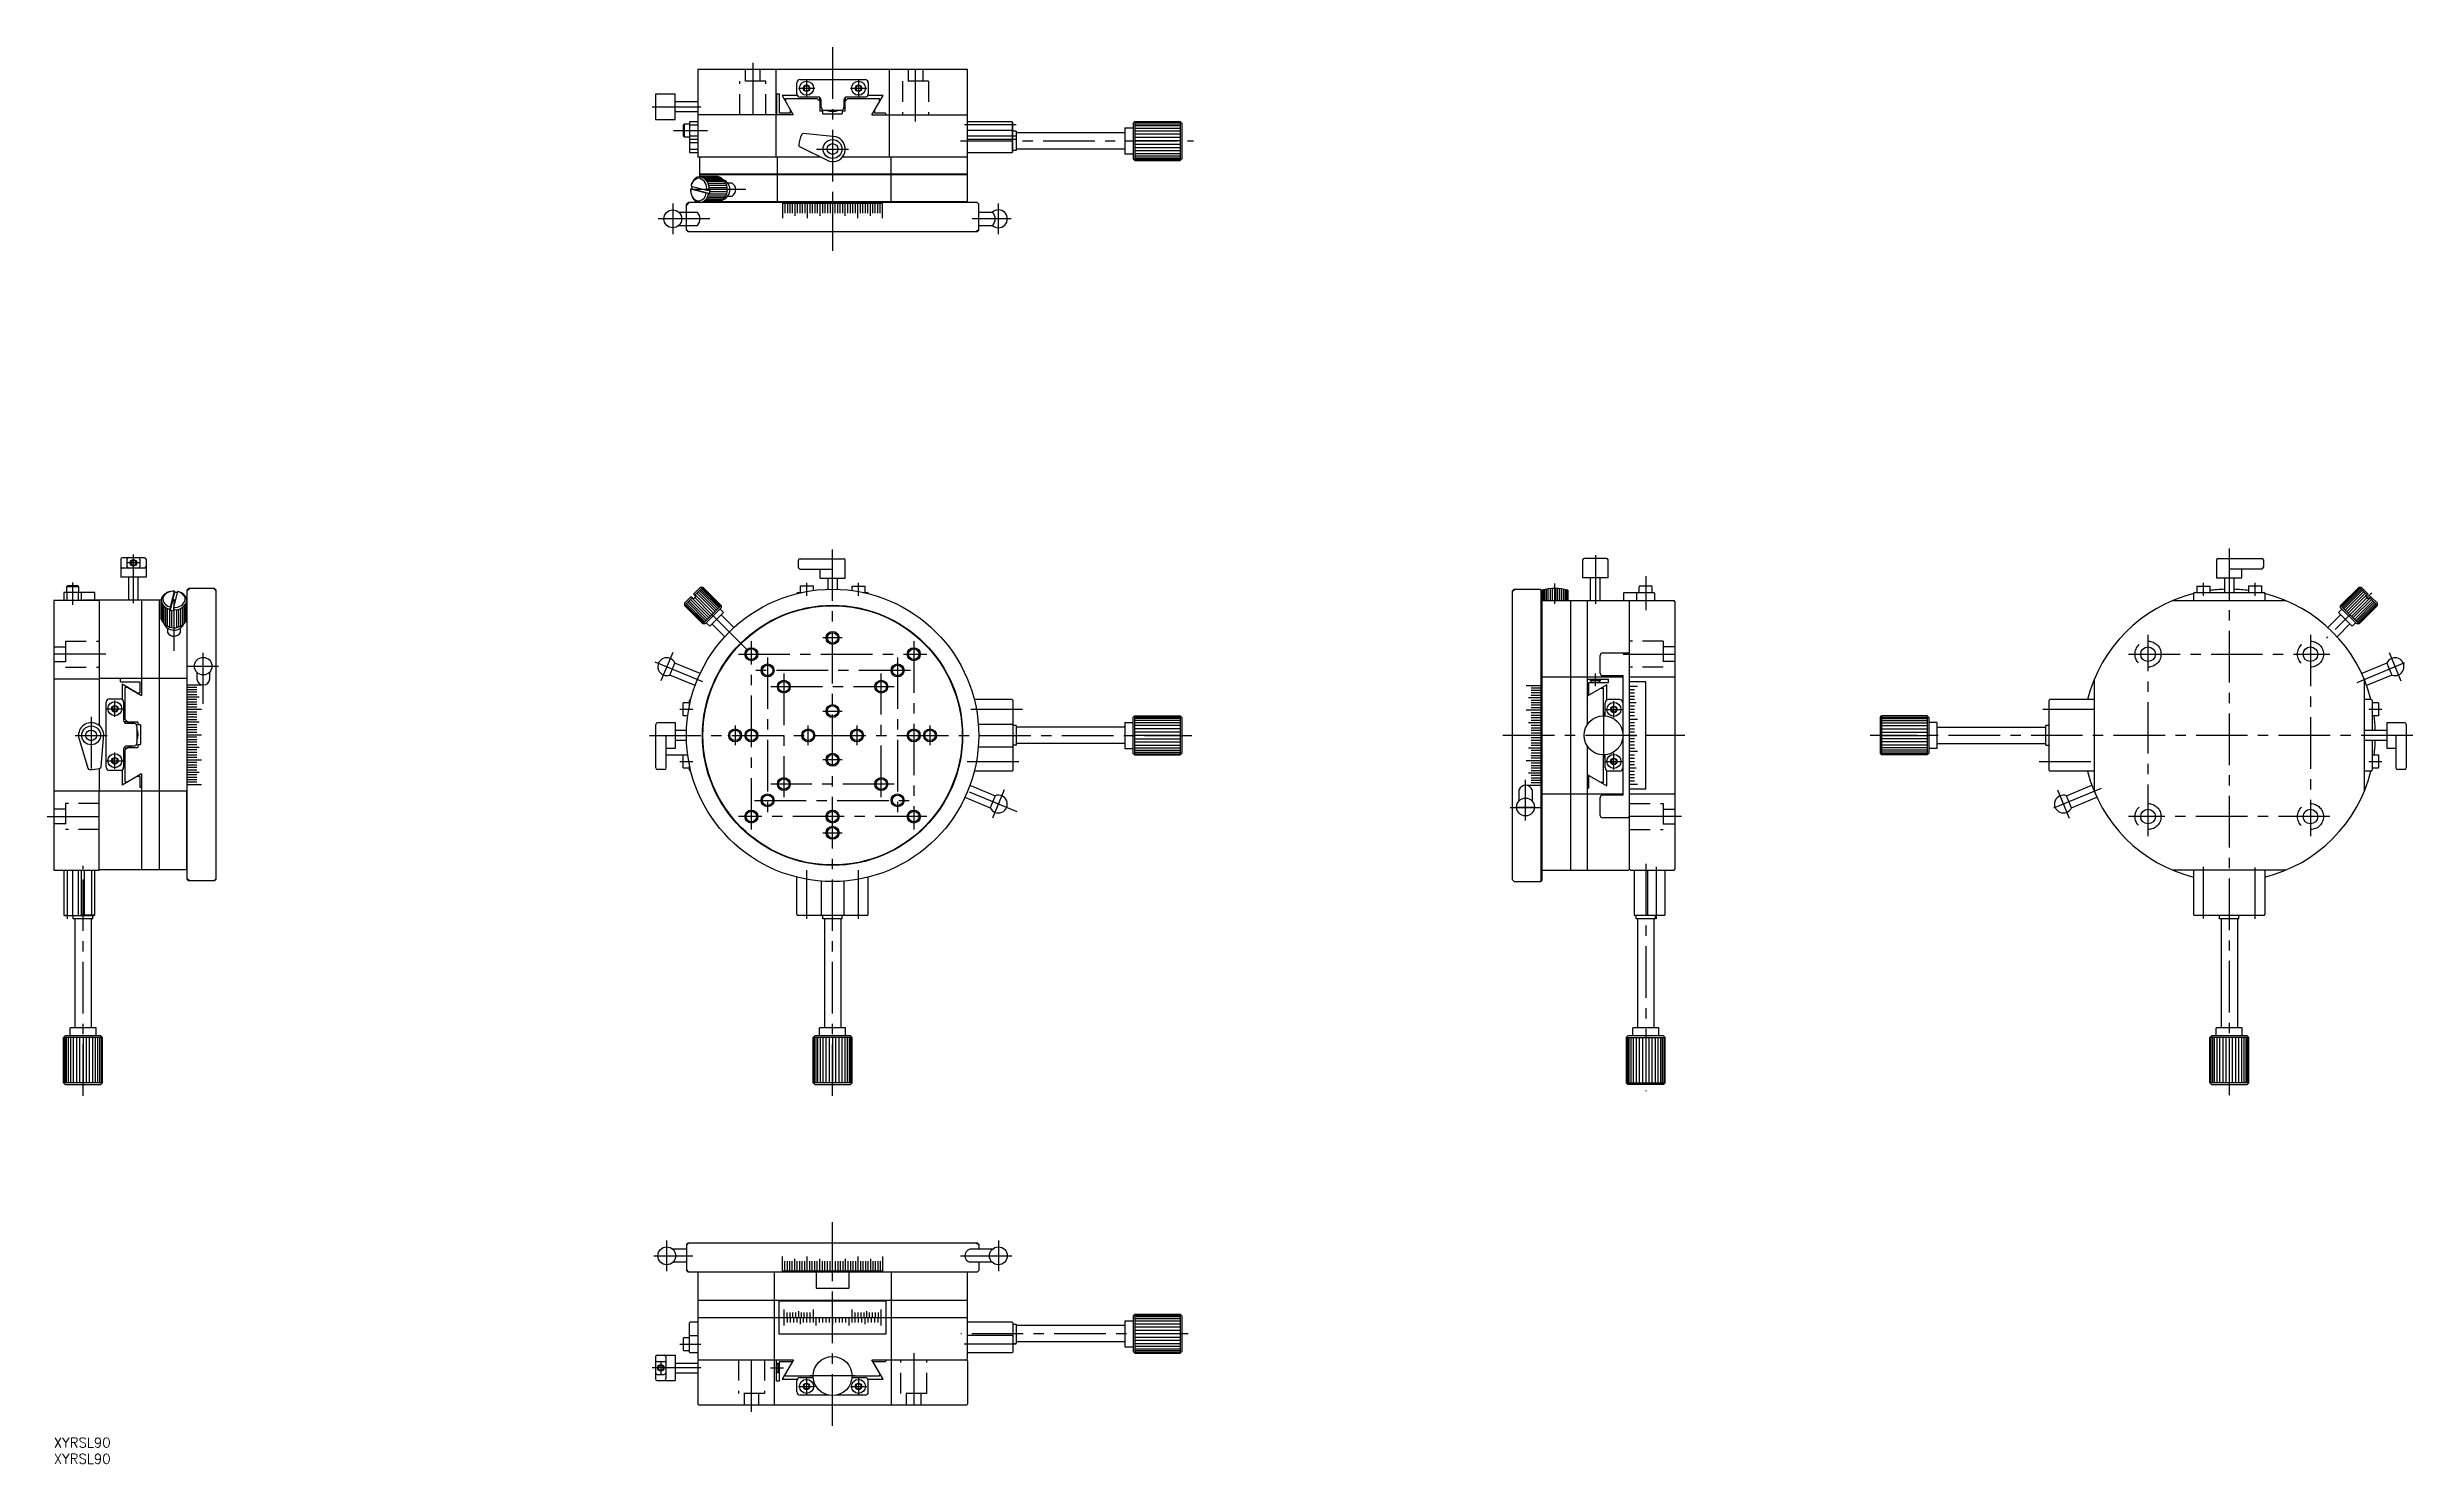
# Model space of a CAD drawing. Extents: x -2 to 726, y -8 to 428.
import ezdxf

# ---------------------------------------------------------------- set-up
doc = ezdxf.new("R2010")
doc.units = 0
doc.header["$LTSCALE"] = 0.5
doc.linetypes.add('CENTER', pattern=[50.8, 31.75, -6.35, 6.35, -6.35])
doc.linetypes.add('DASHED', pattern=[19.05, 12.7, -6.35])
for name, color, linetype in [('MSM_CENTER', 1, 'CENTER'), ('MSM_CONTINUOUS', 7, 'CONTINUOUS'), ('MSM_DASHED', 4, 'DASHED'), ('MSM_NARROW', 5, 'CONTINUOUS'), ('MSM_PART_NUMBER', 7, 'CONTINUOUS')]:
    doc.layers.add(name, color=color, linetype=linetype)
doc.styles.get("Standard").update_dxf_attribs({"font": 'txt.shx', "height": 3, "bigfont": 'bigfont.shx'})

# ---------------------------------------------------------------- blocks, each defined once
blk = doc.blocks.new('*U2')
at = {"layer": 'MSM_PART_NUMBER'}
blk.add_text('XYRSL90', height=3, dxfattribs=at).set_placement((0, -3))
blk = doc.blocks.new('*U3')
at = {"layer": 'MSM_PART_NUMBER'}
blk.add_text('XYRSL90', height=3, dxfattribs=at).set_placement((0, -8))

msp = doc.modelspace()

# ---------------------------------------------------------------- linework, layer by layer
at = {"layer": 'MSM_CENTER'}
for p, q in [((215.23, 423.24), (215.23, 405.24)), ((239.73, 428.05), (239.73, 365.42)), ((265.23, 405.24), (265.23, 423.24)), ((229.23, 415.44), (234.23, 415.44)), ((231.73, 417.93), (231.73, 412.94)), ((245.23, 415.44), (250.23, 415.44)), ((247.73, 417.93), (247.73, 412.94)), ((184.23, 409.75), (199.23, 409.75)), ((190.73, 402.44), (201.23, 402.44)), ((296.23, 404.14), (279.87, 404.14)), ((234.83, 396.74), (244.63, 396.74)), ((279.15, 399.24), (350.83, 399.24)), ((190.55, 379.99), (190.55, 370.49)), ((212.99, 384.24), (195.56, 384.24)), ((290.78, 370.49), (290.78, 379.99)), ((201.92, 375.24), (185.55, 375.24)), ((190.55, 378.24), (190.55, 372.24)), ((294.74, 375.24), (282.74, 375.24)), ((24.5, 256.93), (24.5, 271.93)), ((239.73, 105.22), (239.73, 275.22)), ((474.56, 271.72), (474.56, 256.72)), ((669.68, 273.77), (669.68, 105.04)), ((5.8, 263.29), (5.8, 256.36)), ((26.47, 269.33), (22.47, 269.33)), ((231.73, 263.2), (231.73, 259.2)), ((247.73, 259.2), (247.73, 263.2)), ((462.06, 256.72), (462.06, 262.99)), ((490.06, 265.22), (490.06, 254.72)), ((661.68, 263.2), (661.68, 259.2)), ((677.68, 259.2), (677.68, 263.2)), ((37.04, 242.26), (37.04, 260.08)), ((213.65, 242.3), (196.59, 259.37)), ((713.53, 260.07), (699.64, 246.18)), ((16, 241.22), (-2, 241.22)), ((46, 225.89), (46, 241.67)), ((190.51, 241.75), (186.87, 232.98)), ((210.73, 241.22), (268.73, 241.22)), ((214.73, 187.22), (214.73, 245.22)), ((242.73, 246.22), (236.73, 246.22)), ((264.73, 245.22), (264.73, 187.22)), ((483.06, 241.22), (501.06, 241.22)), ((638.68, 241.22), (700.68, 241.22)), ((644.68, 185.22), (644.68, 247.22)), ((694.68, 247.22), (694.68, 185.22)), ((718.91, 241.75), (722.54, 232.98)), ((41.25, 237.53), (50.75, 237.53)), ((185.05, 238.87), (200.31, 232.55)), ((263.73, 236.22), (215.73, 236.22)), ((219.73, 240.22), (219.73, 192.22)), ((224.73, 235.22), (224.73, 197.22)), ((254.73, 197.22), (254.73, 235.22)), ((259.73, 240.22), (259.73, 192.22)), ((474.56, 231.32), (474.56, 235.32)), ((709.11, 232.55), (724.36, 238.87)), ((18.8, 221.93), (18.8, 226.93)), ((220.73, 231.22), (258.73, 231.22)), ((480.26, 221.72), (480.26, 226.72)), ((11.5, 221.92), (11.5, 203.64)), ((16.3, 224.43), (21.3, 224.43)), ((196.76, 224.22), (192.76, 224.22)), ((209.73, 219.22), (209.73, 213.22)), ((232.23, 213.22), (232.23, 219.22)), ((236.73, 223.72), (242.73, 223.72)), ((247.23, 219.22), (247.23, 213.22)), ((269.73, 213.22), (269.73, 219.22)), ((298.21, 224.22), (281.21, 224.22)), ((477.06, 223.22), (477.06, 209.22)), ((477.76, 224.22), (482.76, 224.22)), ((628.21, 224.22), (611.21, 224.22)), ((716.65, 224.22), (712.65, 224.22)), ((6.6, 216.22), (16.4, 216.22)), ((183.33, 216.22), (350.33, 216.22)), ((487.34, 216.22), (445.06, 216.22)), ((502.06, 216.22), (490.06, 216.22)), ((726.15, 216.22), (559.15, 216.22)), ((16.3, 208.43), (21.3, 208.43)), ((18.8, 205.93), (18.8, 210.93)), ((192.76, 208.22), (196.76, 208.22)), ((242.73, 208.72), (236.73, 208.72)), ((281.21, 208.22), (298.21, 208.22)), ((477.76, 208.22), (482.76, 208.22)), ((480.26, 205.72), (480.26, 210.72)), ((611.21, 208.22), (628.21, 208.22)), ((712.65, 208.22), (716.65, 208.22)), ((258.73, 201.22), (220.73, 201.22)), ((296.56, 192.69), (279.16, 199.89)), ((296.56, 192.69), (279.16, 199.89)), ((292.6, 199.47), (288.96, 190.69)), ((453.06, 190.03), (453.06, 202.55)), ((630.25, 199.89), (612.85, 192.69)), ((616.82, 199.47), (620.45, 190.69)), ((-2, 191.22), (16, 191.22)), ((268.73, 191.22), (210.73, 191.22)), ((215.73, 196.22), (263.73, 196.22)), ((448.31, 194.03), (457.81, 194.03)), ((455.81, 194.03), (450.31, 194.03)), ((501.06, 191.22), (483.06, 191.22)), ((700.68, 191.22), (638.68, 191.22)), ((236.73, 186.22), (242.73, 186.22)), ((9, 105.22), (9, 176.1)), ((490.06, 176.72), (490.06, 106.72)), ((493.26, 175.72), (493.26, 174.72)), ((661.68, 175.72), (661.68, 159.72)), ((677.68, 159.72), (677.68, 175.72)), ((4.1, 174.72), (4.1, 159.72)), ((231.73, 174.75), (231.73, 159.72)), ((247.73, 159.72), (247.73, 174.75)), ((493.26, 174.72), (493.26, 159.72)), ((239.73, 3.7), (239.73, 66.33)), ((188.69, 51.25), (188.69, 60.75)), ((290.78, 60.75), (290.78, 51.25)), ((184.73, 56), (196.73, 56)), ((279.14, 56), (294.93, 56)), ((349.23, 32), (279.23, 32)), ((186.83, 23.47), (186.83, 19.47)), ((192.76, 28.8), (199.23, 28.8)), ((214.73, 8), (214.73, 26)), ((264.73, 26), (264.73, 8)), ((281.23, 28.8), (280.23, 28.8)), ((296.23, 28.8), (281.23, 28.8)), ((199.23, 21.5), (184.23, 21.5)), ((220.63, 21.5), (224.63, 21.5)), ((229.23, 15.8), (234.23, 15.8)), ((231.73, 18.3), (231.73, 13.3)), ((231.73, 16.7), (231.73, 16.8)), ((231.73, 14.8), (231.73, 14.9)), ((246.73, 19), (232.73, 19)), ((245.23, 15.8), (250.23, 15.8)), ((247.73, 18.3), (247.73, 13.3)), ((247.73, 16.7), (247.73, 16.8)), ((247.73, 14.8), (247.73, 14.9))]:
    msp.add_line(p, q, dxfattribs=at)
at = {"layer": 'MSM_CONTINUOUS'}
for p, q in [((198.23, 421.24), (198.23, 394.24)), ((281.23, 421.24), (198.23, 421.24)), ((222.33, 394.24), (222.33, 421.24)), ((228.73, 413.74), (228.73, 417.14)), ((229.73, 418.14), (249.73, 418.14)), ((231.73, 416.34), (230.95, 415.89)), ((230.95, 415.89), (230.95, 414.99)), ((232.51, 415.89), (231.73, 416.34)), ((232.51, 414.99), (232.51, 415.89)), ((247.73, 416.34), (246.95, 415.89)), ((246.95, 415.89), (246.95, 414.99)), ((248.51, 415.89), (247.73, 416.34)), ((248.51, 414.99), (248.51, 415.89)), ((250.73, 417.14), (250.73, 413.74)), ((257.13, 421.24), (257.13, 394.24)), ((281.23, 380.24), (281.23, 421.24)), ((191.23, 413.64), (185.23, 413.64)), ((185.23, 413.64), (185.23, 405.86)), ((191.23, 405.86), (191.23, 413.64)), ((198.23, 411.24), (191.23, 411.24)), ((191.23, 408.24), (198.23, 408.24)), ((222.43, 413.74), (223.43, 413.74)), ((222.43, 413.74), (222.43, 407.24)), ((223.43, 407.74), (223.43, 413.74)), ((228.87, 413.24), (224.18, 413.24)), ((224.18, 413.24), (227.65, 407.24)), ((225.23, 412.24), (225.23, 411.42)), ((225.23, 412.24), (235.03, 412.24)), ((226.83, 407.74), (226.83, 408.65)), ((235.23, 412.74), (229.73, 412.74)), ((230.95, 414.99), (231.73, 414.54)), ((231.73, 414.54), (232.51, 414.99)), ((235.83, 411.44), (235.03, 412.24)), ((235.83, 411.44), (235.83, 408.34)), ((236.73, 408.34), (235.83, 408.34)), ((236.23, 409.64), (236.23, 411.74)), ((236.73, 407.54), (236.73, 408.34)), ((242.23, 408.64), (237.23, 408.64)), ((242.73, 408.34), (242.73, 407.54)), ((243.63, 408.34), (242.73, 408.34)), ((243.23, 411.74), (243.23, 409.64)), ((244.43, 412.24), (243.63, 411.44)), ((243.63, 408.34), (243.63, 411.44)), ((249.73, 412.74), (244.23, 412.74)), ((244.43, 412.24), (254.23, 412.24)), ((246.95, 414.99), (247.73, 414.54)), ((247.73, 414.54), (248.51, 414.99)), ((255.28, 413.24), (250.6, 413.24)), ((251.82, 407.24), (255.28, 413.24)), ((252.63, 408.65), (252.63, 407.74)), ((254.23, 411.42), (254.23, 412.24)), ((185.23, 405.86), (191.23, 405.86)), ((194.03, 404.34), (193.73, 404.04)), ((193.73, 404.04), (193.73, 400.84)), ((193.73, 400.84), (194.03, 400.54)), ((195.73, 404.34), (194.03, 404.34)), ((194.03, 404.34), (194.03, 400.54)), ((194.03, 400.54), (195.73, 400.54)), ((198.23, 405.14), (195.73, 405.14)), ((195.73, 405.14), (195.73, 395.64)), ((195.73, 404.14), (198.23, 404.14)), ((198.23, 400.74), (195.73, 400.74)), ((227.65, 407.24), (198.23, 407.24)), ((226.83, 407.74), (223.43, 407.74)), ((240.82, 400.48), (230.73, 401.49)), ((236.73, 407.63), (236.88, 407.54)), ((236.73, 407.54), (242.73, 407.54)), ((242.59, 407.54), (242.73, 407.63)), ((251.82, 407.24), (281.23, 407.24)), ((256.03, 407.74), (252.63, 407.74)), ((256.03, 407.74), (256.03, 407.24)), ((295.03, 405.14), (281.23, 405.14)), ((295.03, 402.44), (281.23, 402.44)), ((296.21, 400.74), (281.23, 400.74)), ((295.03, 405.14), (295.03, 395.64)), ((295.23, 404.94), (295.03, 405.14)), ((295.23, 395.84), (295.23, 404.94)), ((296.21, 402.24), (295.23, 402.24)), ((296.21, 402.24), (296.21, 396.24)), ((329.73, 401.74), (296.23, 401.74)), ((329.73, 403.24), (332.23, 403.24)), ((329.73, 403.24), (329.73, 395.24)), ((332.23, 404.74), (332.73, 405.24)), ((332.23, 404.74), (332.23, 393.74)), ((332.73, 405.24), (346.73, 405.24)), ((332.73, 405.24), (332.73, 393.24)), ((347.23, 404.74), (346.73, 405.24)), ((346.73, 405.24), (346.73, 393.24)), ((347.23, 404.74), (347.23, 393.74)), ((195.73, 399.74), (198.23, 399.74)), ((195.73, 398.74), (198.23, 398.74)), ((198.23, 396.64), (195.73, 396.64)), ((195.73, 395.64), (198.23, 395.64)), ((236.16, 394.24), (198.23, 394.24)), ((198.73, 394.24), (198.73, 389.04)), ((222.83, 389.04), (222.83, 394.24)), ((229.59, 397.52), (238.65, 392.99)), ((281.23, 394.24), (242.73, 394.24)), ((257.63, 394.24), (257.63, 380.24)), ((281.23, 399.74), (296.21, 399.74)), ((281.23, 395.64), (295.03, 395.64)), ((295.23, 398.74), (295.03, 398.74)), ((295.23, 396.64), (295.03, 396.64)), ((295.03, 395.64), (295.23, 395.84)), ((296.21, 396.24), (295.23, 396.24)), ((329.73, 396.74), (296.23, 396.74)), ((329.73, 395.24), (332.23, 395.24)), ((332.73, 393.24), (332.23, 393.74)), ((332.73, 393.24), (346.73, 393.24)), ((347.23, 393.74), (346.73, 393.24)), ((198.93, 389.04), (198.73, 388.84)), ((281.23, 389.04), (198.73, 389.04)), ((198.73, 388.84), (198.73, 388.23)), ((281.23, 388.84), (198.73, 388.84)), ((204.52, 388.24), (198.86, 388.24)), ((208.79, 386.24), (207.47, 386.24)), ((222.83, 388.84), (222.87, 389.04)), ((222.83, 380.44), (222.83, 388.84)), ((195.48, 380.24), (194.73, 379.49)), ((195.23, 380.24), (194.73, 379.74)), ((194.73, 371.74), (194.73, 379.74)), ((284.23, 380.24), (195.23, 380.24)), ((200.86, 383.14), (196.03, 384.35)), ((196.04, 384.44), (196.39, 384.44)), ((196.16, 385.42), (196.16, 385.33)), ((196.16, 385.33), (200.98, 384.12)), ((196.39, 384.44), (201.92, 383.05)), ((201.56, 383.05), (200.86, 383.14)), ((200.98, 384.12), (201.69, 384.03)), ((201.92, 383.05), (201.56, 383.05)), ((201.69, 384.03), (202.04, 384.03)), ((281.23, 380.44), (204.99, 380.44)), ((207.47, 382.24), (208.82, 382.24)), ((222.38, 380.24), (222.33, 380.44)), ((255.13, 379.94), (224.34, 379.94)), ((224.34, 379.94), (224.34, 375.44)), ((225.08, 379.94), (225.08, 376.94)), ((225.83, 379.94), (225.83, 376.94)), ((226.58, 379.94), (226.58, 376.94)), ((227.33, 379.94), (227.33, 376.94)), ((228.09, 379.94), (228.09, 376.19)), ((228.85, 379.94), (228.85, 376.94)), ((229.61, 379.94), (229.61, 376.94)), ((230.38, 379.94), (230.38, 376.94)), ((231.15, 379.94), (231.15, 376.94)), ((231.92, 379.94), (231.92, 375.44)), ((232.7, 379.94), (232.7, 376.94)), ((233.47, 379.94), (233.47, 376.94)), ((234.25, 379.94), (234.25, 376.94)), ((235.03, 379.94), (235.03, 376.94)), ((235.81, 379.94), (235.81, 376.19)), ((236.6, 379.94), (236.6, 376.94)), ((237.38, 379.94), (237.38, 376.94)), ((238.16, 379.94), (238.16, 376.94)), ((238.95, 379.94), (238.95, 376.94)), ((239.73, 379.94), (239.73, 375.44)), ((240.52, 376.94), (240.52, 379.94)), ((241.31, 376.94), (241.31, 379.94)), ((242.09, 376.94), (242.09, 379.94)), ((242.87, 376.94), (242.87, 379.94)), ((243.66, 376.19), (243.66, 379.94)), ((244.44, 376.94), (244.44, 379.94)), ((245.22, 376.94), (245.22, 379.94)), ((246, 376.94), (246, 379.94)), ((246.77, 376.94), (246.77, 379.94)), ((247.55, 375.44), (247.55, 379.94)), ((248.32, 376.94), (248.32, 379.94)), ((249.09, 376.94), (249.09, 379.94)), ((249.86, 376.94), (249.86, 379.94)), ((250.62, 376.94), (250.62, 379.94)), ((251.38, 376.19), (251.38, 379.94)), ((252.14, 376.94), (252.14, 379.94)), ((252.89, 376.94), (252.89, 379.94)), ((253.64, 376.94), (253.64, 379.94)), ((254.39, 376.94), (254.39, 379.94)), ((255.13, 375.44), (255.13, 379.94)), ((284.73, 379.74), (284.23, 380.24)), ((284.73, 371.74), (284.73, 379.74)), ((198.16, 377.24), (192.44, 377.24)), ((192.44, 373.24), (198.16, 373.24)), ((195.48, 371.24), (194.73, 371.99)), ((195.23, 371.24), (194.73, 371.74)), ((284.73, 371.99), (283.98, 371.24)), ((284.73, 371.74), (284.23, 371.24)), ((289.04, 377.24), (284.73, 377.24)), ((284.73, 373.24), (289.04, 373.24)), ((284.23, 371.24), (195.23, 371.24)), ((20.6, 270.43), (20.6, 264.93)), ((27.9, 270.93), (21.1, 270.93)), ((22.5, 270.43), (22.5, 268.23)), ((26.5, 270.43), (26.5, 268.23)), ((28.4, 270.43), (28.4, 264.93)), ((229.23, 267.92), (229.23, 270.12)), ((229.73, 270.62), (243.13, 270.62)), ((243.63, 264.62), (243.63, 270.12)), ((470.66, 264.72), (470.66, 270.22)), ((477.96, 270.72), (471.16, 270.72)), ((478.46, 264.72), (478.46, 270.22)), ((665.78, 270.22), (665.78, 264.72)), ((666.28, 270.72), (679.68, 270.72)), ((680.18, 270.22), (680.18, 268.02)), ((4.2, 262.22), (3.9, 261.92)), ((7.4, 262.22), (4.2, 262.22)), ((7.7, 261.92), (7.4, 262.22)), ((28.4, 264.93), (20.6, 264.93)), ((27.9, 267.73), (21.1, 267.73)), ((23, 264.93), (23, 257.93)), ((26, 257.93), (26, 264.93)), ((229.73, 267.42), (239.73, 267.42)), ((229.73, 262.22), (229.73, 260.22)), ((229.73, 262.22), (233.73, 262.22)), ((233.73, 262.22), (233.73, 260.82)), ((235.83, 267.42), (235.83, 264.62)), ((235.83, 264.62), (243.63, 264.62)), ((238.23, 264.62), (238.23, 261.2)), ((241.23, 261.2), (241.23, 264.62)), ((245.73, 260.82), (245.73, 262.2)), ((245.73, 262.2), (249.73, 262.2)), ((249.73, 260.22), (249.73, 262.2)), ((478.46, 264.72), (470.66, 264.72)), ((473.06, 257.72), (473.06, 264.72)), ((476.06, 257.72), (476.06, 264.72)), ((488.36, 262.22), (491.76, 262.22)), ((659.68, 262.2), (663.68, 262.2)), ((659.68, 262.2), (659.68, 260.22)), ((663.68, 262.2), (663.68, 260.22)), ((665.78, 264.72), (673.58, 264.72)), ((668.18, 264.72), (668.18, 260.22)), ((669.68, 267.52), (679.68, 267.52)), ((671.18, 260.22), (671.18, 264.72)), ((673.58, 264.72), (673.58, 267.52)), ((675.68, 260.22), (675.68, 262.22)), ((675.68, 262.22), (679.68, 262.22)), ((679.68, 260.22), (679.68, 262.22)), ((0, 257.72), (0, 174.72)), ((14, 257.72), (0, 257.72)), ((3.1, 260.22), (3.1, 257.72)), ((12.6, 260.22), (3.1, 260.22)), ((3.9, 261.92), (3.9, 260.22)), ((7.7, 261.92), (3.9, 261.92)), ((4.1, 257.72), (4.1, 260.22)), ((7.5, 260.22), (7.5, 257.72)), ((7.7, 260.22), (7.7, 261.92)), ((8.5, 257.72), (8.5, 260.22)), ((9, 257.93), (9, 257.72)), ((9, 257.93), (33.02, 257.93)), ((9.82, 257.72), (9.82, 257.93)), ((12.6, 257.93), (12.6, 260.22)), ((14, 257.93), (14, 219.22)), ((27, 257.93), (27, 228.52)), ((32.4, 257.93), (32.4, 174.93)), ((33, 257.93), (33, 252.14)), ((37.2, 260.27), (35.81, 254.74)), ((35.81, 255.1), (35.9, 255.8)), ((35.81, 254.74), (35.81, 255.1)), ((35.9, 255.8), (37.11, 260.63)), ((36.89, 255.68), (36.8, 254.97)), ((36.8, 254.97), (36.8, 254.62)), ((38.1, 260.5), (36.89, 255.68)), ((37.2, 260.62), (37.2, 260.27)), ((38.19, 260.5), (38.1, 260.5)), ((40.99, 251.93), (40.99, 257.93)), ((41, 260.93), (41.5, 261.43)), ((41, 260.68), (41.75, 261.43)), ((41, 260.93), (41, 171.93)), ((49.5, 261.43), (41.5, 261.43)), ((50, 260.68), (49.25, 261.43)), ((50, 260.93), (49.5, 261.43)), ((50, 171.93), (50, 260.93)), ((196.25, 259), (194.13, 256.88)), ((196.6, 258.65), (194.13, 256.17)), ((194.13, 256.88), (194.13, 256.17)), ((199.78, 250.52), (194.13, 256.17)), ((196.95, 258.3), (196.25, 259)), ((199.08, 261.83), (196.95, 259.71)), ((197.66, 259), (196.95, 259.71)), ((197.66, 259), (196.95, 258.3)), ((199.78, 261.83), (197.31, 259.36)), ((199.08, 261.83), (199.78, 261.83)), ((205.44, 256.17), (199.78, 261.83)), ((205.44, 256.17), (199.78, 250.52)), ((205.44, 255.47), (200.49, 250.52)), ((206.15, 254.05), (205.09, 255.11)), ((205.44, 256.17), (205.44, 255.47)), ((228.73, 259.92), (228.73, 259.86)), ((229.03, 260.22), (230.3, 260.22)), ((249.17, 260.22), (250.43, 260.22)), ((250.73, 259.92), (250.73, 259.86)), ((449.56, 261.22), (449.06, 260.72)), ((449.81, 261.22), (449.06, 260.47)), ((449.06, 171.72), (449.06, 260.72)), ((449.56, 261.22), (457.56, 261.22)), ((457.56, 261.22), (458.06, 260.72)), ((457.56, 261.22), (458.06, 260.72)), ((457.76, 261.02), (457.76, 171.22)), ((458.06, 260.94), (458.06, 171.51)), ((458.06, 257.72), (498.76, 257.72)), ((466.06, 260.94), (466.06, 257.72)), ((466.86, 257.72), (466.86, 174.72)), ((472.06, 257.72), (472.06, 219.54)), ((483.26, 260.02), (483.46, 260.22)), ((483.26, 260.02), (483.26, 257.72)), ((483.46, 260.22), (492.56, 260.22)), ((485.06, 175.02), (485.06, 257.72)), ((487.36, 260.02), (487.56, 260.22)), ((487.36, 257.72), (487.36, 260.02)), ((488.06, 260.22), (488.06, 261.92)), ((492.06, 260.22), (492.06, 261.92)), ((492.76, 260.02), (492.56, 260.22)), ((492.76, 260.02), (492.76, 257.72)), ((499.06, 257.42), (498.76, 257.72)), ((499.06, 257.42), (499.06, 175.02)), ((652.28, 257.72), (687.08, 257.72)), ((658.68, 259.92), (658.68, 257.72)), ((658.98, 260.22), (680.38, 260.22)), ((680.68, 259.92), (680.68, 257.72)), ((704.33, 255.11), (703.27, 254.05)), ((709.63, 261.83), (703.97, 256.17)), ((703.97, 255.47), (703.97, 256.17)), ((703.97, 256.17), (709.63, 250.52)), ((708.92, 250.52), (703.97, 255.47)), ((709.63, 261.83), (710.34, 261.83)), ((712.11, 259.36), (709.63, 261.83)), ((715.29, 256.17), (709.63, 250.52)), ((712.46, 259.71), (710.34, 261.83)), ((712.46, 259.71), (711.75, 259)), ((712.46, 258.3), (711.75, 259)), ((713.17, 259), (712.46, 258.3)), ((715.29, 256.17), (712.81, 258.65)), ((715.29, 256.88), (713.17, 259)), ((715.29, 256.17), (715.29, 256.88)), ((35, 249.25), (35, 247.84)), ((39, 247.87), (39, 249.26)), ((200.49, 250.52), (199.78, 250.52)), ((201.9, 249.81), (200.84, 250.87)), ((206.15, 254.05), (201.9, 249.81)), ((206.53, 246.6), (202.61, 250.52)), ((209.36, 249.43), (205.44, 253.35)), ((703.97, 253.35), (700.05, 249.43)), ((706.8, 250.52), (702.88, 246.6)), ((707.51, 249.81), (703.27, 254.05)), ((708.57, 250.87), (707.51, 249.81)), ((709.63, 250.52), (708.92, 250.52)), ((476.06, 235.36), (476.06, 240.86)), ((476.81, 241.61), (484.31, 241.61)), ((0, 233.62), (14, 233.62)), ((14, 233.83), (41, 233.83)), ((27, 233.73), (20.5, 233.73)), ((20.5, 232.73), (20.5, 233.73)), ((44, 235.7), (44, 233.65)), ((48, 233.65), (48, 235.69)), ((189.67, 234.8), (191.2, 238.49)), ((197.46, 231.57), (189.67, 234.8)), ((198.99, 235.27), (191.2, 238.49)), ((458.06, 234.21), (483.06, 234.21)), ((472.06, 233.52), (478.56, 233.52)), ((473.06, 233.02), (473.06, 233.52)), ((473.56, 232.52), (473.06, 233.02)), ((476.06, 233.02), (473.06, 233.02)), ((476.06, 233.02), (475.56, 232.52)), ((476.06, 233.52), (476.06, 233.02)), ((476.81, 234.61), (483.06, 234.61)), ((478.56, 232.52), (478.56, 233.52)), ((483.06, 197.83), (483.06, 234.61)), ((485.06, 234.21), (499.06, 234.21)), ((628.18, 198.82), (628.18, 233.62)), ((718.21, 238.49), (710.45, 235.27)), ((711.18, 233.62), (711.18, 198.82)), ((719.75, 234.8), (711.98, 231.58)), ((718.21, 238.49), (719.75, 234.8)), ((16.1, 206.43), (16.1, 226.43)), ((17.1, 227.43), (20.5, 227.43)), ((20.5, 232.73), (26.5, 232.73)), ((25.59, 229.33), (21, 231.98)), ((21, 231.98), (21, 227.3)), ((21.5, 226.43), (21.5, 220.93)), ((22, 221.13), (22, 230.93)), ((22.82, 230.93), (22, 230.93)), ((22.82, 230.93), (27, 228.52)), ((25.59, 229.33), (26.5, 229.33)), ((26.5, 232.73), (26.5, 229.33)), ((41, 231.82), (45.5, 231.82)), ((41, 231.08), (44, 231.08)), ((41, 230.34), (44, 230.34)), ((41, 229.59), (44, 229.59)), ((41, 228.84), (44, 228.84)), ((41, 228.08), (44.75, 228.08)), ((41, 227.32), (44, 227.32)), ((41, 226.56), (44, 226.56)), ((41, 225.79), (44, 225.79)), ((193.76, 222.22), (193.76, 226.22)), ((195.73, 226.22), (193.76, 226.22)), ((195.73, 225.66), (195.73, 226.92)), ((196.1, 227.22), (196.03, 227.22)), ((295.01, 227.22), (283.37, 227.22)), ((295.01, 227.22), (295.21, 227.02)), ((295.21, 227.02), (295.21, 205.42)), ((453.26, 231.61), (457.76, 231.61)), ((454.01, 227.87), (457.76, 227.87)), ((454.76, 230.87), (457.76, 230.87)), ((454.76, 230.13), (457.76, 230.13)), ((454.76, 229.38), (457.76, 229.38)), ((454.76, 228.63), (457.76, 228.63)), ((454.76, 227.11), (457.76, 227.11)), ((454.76, 226.35), (457.76, 226.35)), ((478.06, 231.76), (472.06, 228.3)), ((472.56, 228.72), (472.56, 232.52)), ((472.56, 232.52), (478.56, 232.52)), ((472.8, 228.72), (472.56, 228.72)), ((476.26, 230.72), (477.06, 230.72)), ((477.06, 222.22), (477.06, 230.72)), ((477.56, 222.2), (477.56, 226.22)), ((478.06, 227.09), (478.06, 231.76)), ((481.96, 227.22), (478.56, 227.22)), ((482.96, 226.22), (482.96, 217.31)), ((490.06, 232.72), (485.06, 232.72)), ((487.56, 231.22), (485.06, 231.22)), ((486.56, 230.22), (485.06, 230.22)), ((486.56, 229.22), (485.06, 229.22)), ((486.56, 228.22), (485.06, 228.22)), ((486.56, 227.22), (485.06, 227.22)), ((487.06, 226.22), (485.06, 226.22)), ((490.06, 199.72), (490.06, 232.72)), ((614.21, 227.02), (614.41, 227.22)), ((614.21, 205.42), (614.21, 227.02)), ((628.18, 227.22), (614.41, 227.22)), ((713.39, 227.22), (711.18, 227.22)), ((713.68, 226.92), (713.68, 217.72)), ((715.65, 226.22), (713.68, 226.22)), ((715.65, 226.22), (715.65, 222.22)), ((18.35, 225.21), (17.9, 224.43)), ((17.9, 224.43), (18.35, 223.65)), ((19.25, 225.21), (18.35, 225.21)), ((19.7, 224.43), (19.25, 225.21)), ((19.25, 223.65), (19.7, 224.43)), ((22, 221.13), (22.8, 220.33)), ((22.5, 219.93), (24.6, 219.93)), ((25.9, 220.33), (22.8, 220.33)), ((25.6, 218.93), (25.6, 213.93)), ((25.9, 220.33), (25.9, 219.43)), ((26.7, 219.43), (25.9, 219.43)), ((26.7, 219.43), (26.7, 213.43)), ((41, 225.02), (44, 225.02)), ((41, 224.25), (45.5, 224.25)), ((41, 223.47), (44, 223.47)), ((41, 222.7), (44, 222.7)), ((41, 221.92), (44, 221.92)), ((41, 221.14), (44, 221.14)), ((41, 220.36), (44.75, 220.36)), ((41, 219.57), (44, 219.57)), ((41, 218.79), (44, 218.79)), ((185.33, 206.22), (185.33, 219.62)), ((191.33, 220.12), (185.83, 220.12)), ((191.33, 212.32), (191.33, 220.12)), ((195.14, 222.22), (193.76, 222.22)), ((284.6, 219.72), (295.01, 219.72)), ((295.01, 219.72), (295.21, 219.52)), ((296.21, 219.22), (295.21, 219.22)), ((296.21, 219.22), (296.21, 213.22)), ((329.71, 218.72), (296.21, 218.72)), ((329.71, 220.22), (332.21, 220.22)), ((329.71, 220.22), (329.71, 212.22)), ((332.21, 221.72), (332.71, 222.22)), ((332.21, 221.72), (332.21, 210.72)), ((332.71, 222.22), (346.71, 222.22)), ((332.71, 222.22), (332.71, 210.22)), ((347.21, 221.72), (346.71, 222.22)), ((346.71, 222.22), (346.71, 210.22)), ((347.21, 221.72), (347.21, 210.72)), ((453.26, 224.04), (457.76, 224.04)), ((454.01, 220.14), (457.76, 220.14)), ((454.76, 225.58), (457.76, 225.58)), ((454.76, 224.81), (457.76, 224.81)), ((454.76, 223.26), (457.76, 223.26)), ((454.76, 222.49), (457.76, 222.49)), ((454.76, 221.71), (457.76, 221.71)), ((454.76, 220.93), (457.76, 220.93)), ((454.76, 219.36), (457.76, 219.36)), ((454.76, 218.58), (457.76, 218.58)), ((479.81, 225), (479.36, 224.22)), ((479.36, 224.22), (479.81, 223.44)), ((480.71, 225), (479.81, 225)), ((479.81, 223.44), (480.71, 223.44)), ((481.16, 224.22), (480.71, 225)), ((480.71, 223.44), (481.16, 224.22)), ((486.56, 225.22), (485.06, 225.22)), ((486.56, 224.22), (485.06, 224.22)), ((486.56, 223.22), (485.06, 223.22)), ((486.56, 222.22), (485.06, 222.22)), ((485.06, 221.22), (487.56, 221.22)), ((485.06, 220.22), (486.56, 220.22)), ((485.06, 219.22), (486.56, 219.22)), ((562.17, 221.72), (562.67, 222.22)), ((562.17, 221.72), (562.17, 210.72)), ((576.67, 222.22), (562.67, 222.22)), ((562.67, 222.22), (562.67, 210.22)), ((577.17, 221.72), (576.67, 222.22)), ((576.67, 222.22), (576.67, 210.22)), ((577.17, 221.72), (577.17, 210.72)), ((579.67, 220.22), (577.17, 220.22)), ((579.67, 220.22), (579.67, 212.22)), ((579.67, 218.72), (613.21, 218.72)), ((614.21, 219.22), (613.21, 219.22)), ((613.21, 213.22), (613.21, 219.22)), ((715.65, 222.22), (713.69, 222.22)), ((723.69, 220.12), (718.19, 220.12)), ((718.19, 220.12), (718.19, 212.32)), ((724.19, 219.62), (724.19, 206.22)), ((7.62, 215.8), (10.52, 206.09)), ((14.63, 206.54), (15.38, 216.64)), ((21.5, 211.93), (21.5, 206.43)), ((22.8, 212.53), (22, 211.73)), ((22, 201.93), (22, 211.73)), ((24.6, 212.93), (22.5, 212.93)), ((22.8, 212.53), (25.9, 212.53)), ((25.9, 213.43), (25.9, 212.53)), ((25.9, 213.43), (26.7, 213.43)), ((41, 218), (44, 218)), ((41, 217.22), (44, 217.22)), ((41, 216.43), (45.5, 216.43)), ((44, 215.65), (41, 215.65)), ((44, 214.86), (41, 214.86)), ((44, 214.08), (41, 214.08)), ((44, 213.29), (41, 213.29)), ((44.75, 212.51), (41, 212.51)), ((44, 211.73), (41, 211.73)), ((188.53, 206.22), (188.53, 216.22)), ((188.53, 212.32), (191.33, 212.32)), ((194.76, 217.72), (191.33, 217.72)), ((191.33, 214.72), (194.76, 214.72)), ((284.6, 212.72), (295.01, 212.72)), ((295.01, 212.72), (295.21, 212.92)), ((296.21, 213.22), (295.21, 213.22)), ((329.71, 213.72), (296.21, 213.72)), ((329.71, 212.22), (332.21, 212.22)), ((457.76, 216.22), (453.26, 216.22)), ((457.76, 212.3), (454.01, 212.3)), ((454.76, 217.79), (457.76, 217.79)), ((454.76, 217.01), (457.76, 217.01)), ((457.76, 215.44), (454.76, 215.44)), ((457.76, 214.65), (454.76, 214.65)), ((457.76, 213.87), (454.76, 213.87)), ((457.76, 213.08), (454.76, 213.08)), ((457.76, 211.52), (454.76, 211.52)), ((472.06, 212.91), (472.06, 174.72)), ((482.96, 215.13), (482.96, 206.22)), ((485.06, 218.22), (486.56, 218.22)), ((486.56, 217.22), (485.06, 217.22)), ((485.06, 216.22), (487.06, 216.22)), ((485.06, 215.22), (486.56, 215.22)), ((486.56, 214.22), (485.06, 214.22)), ((486.56, 213.22), (485.06, 213.22)), ((486.56, 212.22), (485.06, 212.22)), ((487.56, 211.22), (485.06, 211.22)), ((579.67, 212.22), (577.17, 212.22)), ((579.67, 213.72), (613.21, 213.72)), ((613.21, 213.22), (614.21, 213.22)), ((718.19, 217.72), (711.18, 217.72)), ((711.18, 214.72), (718.19, 214.72)), ((713.68, 214.72), (713.68, 205.52)), ((718.19, 212.32), (720.99, 212.32)), ((720.99, 216.22), (720.99, 206.22)), ((14, 206.02), (14, 199.03)), ((20.5, 205.43), (17.1, 205.43)), ((18.35, 209.21), (17.9, 208.43)), ((17.9, 208.43), (18.35, 207.65)), ((19.25, 209.21), (18.35, 209.21)), ((18.35, 207.65), (19.25, 207.65)), ((19.7, 208.43), (19.25, 209.21)), ((19.25, 207.65), (19.7, 208.43)), ((21, 205.57), (21, 200.88)), ((27, 204.35), (21, 200.88)), ((27, 204.35), (27, 174.93)), ((44, 210.95), (41, 210.95)), ((44, 210.17), (41, 210.17)), ((44, 209.39), (41, 209.39)), ((45.5, 208.62), (41, 208.62)), ((44, 207.85), (41, 207.85)), ((44, 207.08), (41, 207.08)), ((44, 206.31), (41, 206.31)), ((44, 205.55), (41, 205.55)), ((44.75, 204.79), (41, 204.79)), ((44, 204.03), (41, 204.03)), ((188.03, 205.72), (185.83, 205.72)), ((188.53, 210.22), (195.14, 210.22)), ((193.73, 206.22), (193.73, 210.22)), ((193.73, 206.22), (195.73, 206.22)), ((195.73, 205.52), (195.73, 206.79)), ((196.1, 205.22), (196.03, 205.22)), ((295.01, 205.22), (283.37, 205.22)), ((295.01, 205.22), (295.21, 205.42)), ((332.71, 210.22), (332.21, 210.72)), ((332.71, 210.22), (346.71, 210.22)), ((347.21, 210.72), (346.71, 210.22)), ((457.76, 208.41), (453.26, 208.41)), ((457.76, 204.58), (454.01, 204.58)), ((457.76, 210.74), (454.76, 210.74)), ((457.76, 209.96), (454.76, 209.96)), ((457.76, 209.18), (454.76, 209.18)), ((457.76, 207.64), (454.76, 207.64)), ((457.76, 206.87), (454.76, 206.87)), ((457.76, 206.1), (454.76, 206.1)), ((457.76, 205.34), (454.76, 205.34)), ((472.06, 204.15), (478.06, 200.69)), ((477.06, 201.72), (477.06, 210.22)), ((477.56, 206.22), (477.56, 210.24)), ((478.06, 200.69), (478.06, 205.36)), ((481.96, 205.22), (478.56, 205.22)), ((479.81, 209), (479.36, 208.22)), ((479.36, 208.22), (479.81, 207.44)), ((480.71, 209), (479.81, 209)), ((479.81, 207.44), (480.71, 207.44)), ((481.16, 208.22), (480.71, 209)), ((480.71, 207.44), (481.16, 208.22)), ((485.06, 210.22), (486.56, 210.22)), ((485.06, 209.22), (486.56, 209.22)), ((485.06, 208.22), (486.56, 208.22)), ((485.06, 207.22), (486.56, 207.22)), ((485.06, 206.22), (487.06, 206.22)), ((485.06, 205.22), (486.56, 205.22)), ((485.06, 204.22), (486.56, 204.22)), ((562.17, 210.72), (562.67, 210.22)), ((576.67, 210.22), (562.67, 210.22)), ((576.67, 210.22), (577.17, 210.72)), ((614.21, 205.42), (614.41, 205.22)), ((628.18, 205.22), (614.41, 205.22)), ((713.39, 205.22), (711.18, 205.22)), ((713.68, 210.22), (715.65, 210.22)), ((713.68, 206.22), (715.65, 206.22)), ((715.65, 210.22), (715.65, 206.22)), ((723.69, 205.72), (721.49, 205.72)), ((41, 199.03), (0, 199.03)), ((14, 174.72), (14, 199.03)), ((22, 201.93), (22.82, 201.93)), ((26.5, 203.53), (25.59, 203.53)), ((26.5, 203.53), (26.5, 200.13)), ((27, 200.13), (26.5, 200.13)), ((40.8, 199.03), (40.8, 174.93)), ((44, 203.28), (41, 203.28)), ((44, 202.53), (41, 202.53)), ((44, 201.78), (41, 201.78)), ((45.5, 201.04), (41, 201.04)), ((280.48, 197.18), (288.27, 193.95)), ((282.01, 200.88), (289.8, 197.65)), ((289.8, 197.65), (288.27, 193.95)), ((451.06, 196.06), (451.06, 199.54)), ((457.76, 200.83), (453.54, 200.83)), ((457.76, 203.82), (454.76, 203.82)), ((457.76, 203.07), (454.76, 203.07)), ((457.76, 202.32), (454.76, 202.32)), ((457.76, 201.57), (454.76, 201.57)), ((455.06, 199.41), (455.06, 196.06)), ((458.06, 198.24), (483.06, 198.24)), ((472.56, 199.92), (472.06, 199.92)), ((472.56, 199.92), (472.56, 203.72)), ((472.56, 203.72), (472.8, 203.72)), ((476.06, 191.58), (476.06, 197.08)), ((477.06, 201.72), (476.26, 201.72)), ((483.06, 197.83), (476.81, 197.83)), ((485.06, 203.22), (486.56, 203.22)), ((485.06, 202.22), (486.56, 202.22)), ((485.06, 201.22), (487.56, 201.22)), ((485.06, 199.72), (490.06, 199.72)), ((485.06, 198.24), (499.06, 198.24)), ((619.61, 197.65), (627.4, 200.88)), ((621.14, 193.95), (619.61, 197.65)), ((621.14, 193.95), (628.93, 197.18)), ((484.31, 190.83), (476.81, 190.83)), ((14, 174.93), (40.8, 174.93)), ((41, 175.13), (40.8, 174.93)), ((484.76, 174.72), (485.06, 175.02)), ((485.06, 175.02), (485.36, 174.72)), ((498.76, 174.72), (499.06, 175.02)), ((0, 174.72), (14, 174.72)), ((3.1, 174.72), (3.1, 160.92)), ((5.8, 174.72), (5.8, 160.92)), ((7.5, 174.72), (7.5, 160.72)), ((8.5, 160.92), (8.5, 174.72)), ((9.5, 160.72), (9.5, 174.72)), ((11.6, 174.72), (11.6, 160.72)), ((12.6, 160.92), (12.6, 174.72)), ((41.75, 171.43), (41, 172.18)), ((41.5, 171.43), (41, 171.93)), ((49.5, 171.43), (41.5, 171.43)), ((49.25, 171.43), (50, 172.18)), ((49.5, 171.43), (50, 171.93)), ((228.73, 161.22), (228.73, 172.59)), ((236.23, 171.36), (236.23, 160.72)), ((243.23, 171.36), (243.23, 160.72)), ((250.73, 161.22), (250.73, 172.59)), ((449.06, 171.72), (449.56, 171.22)), ((449.56, 171.22), (457.76, 171.22)), ((458.06, 171.72), (457.56, 171.22)), ((457.76, 171.22), (458.06, 171.51)), ((458.06, 174.72), (484.76, 174.72)), ((485.36, 174.72), (498.76, 174.72)), ((486.46, 174.72), (486.46, 160.92)), ((490.56, 174.72), (490.56, 160.92)), ((495.96, 174.72), (495.96, 160.92)), ((687.08, 174.72), (652.28, 174.72)), ((658.68, 174.72), (658.68, 161.22)), ((680.68, 174.72), (680.68, 161.22)), ((3.1, 160.92), (3.3, 160.72)), ((3.1, 160.92), (4.1, 160.92)), ((3.3, 160.72), (12.4, 160.72)), ((6, 159.72), (6, 160.72)), ((8.3, 160.72), (8.5, 160.92)), ((12.6, 160.92), (8.5, 160.92)), ((12, 159.72), (12, 160.72)), ((12.4, 160.72), (12.6, 160.92)), ((250.23, 160.72), (229.23, 160.72)), ((236.73, 159.72), (236.73, 160.72)), ((242.73, 159.72), (242.73, 160.72)), ((486.46, 160.92), (486.66, 160.72)), ((495.76, 160.72), (486.66, 160.72)), ((487.06, 159.72), (487.06, 160.72)), ((490.76, 160.72), (490.56, 160.92)), ((493.06, 159.72), (493.06, 160.72)), ((495.76, 160.72), (495.96, 160.92)), ((680.18, 160.72), (659.18, 160.72)), ((666.68, 159.72), (666.68, 160.72)), ((672.68, 159.72), (672.68, 160.72)), ((12, 159.72), (6, 159.72)), ((6.5, 159.72), (6.5, 126.22)), ((11.5, 159.72), (11.5, 126.22)), ((242.73, 159.72), (236.73, 159.72)), ((237.23, 159.72), (237.23, 126.22)), ((242.23, 159.72), (242.23, 126.22)), ((493.06, 159.72), (487.06, 159.72)), ((487.56, 159.72), (487.56, 126.22)), ((492.56, 159.72), (492.56, 126.22)), ((672.68, 159.72), (666.68, 159.72)), ((667.18, 159.72), (667.18, 126.22)), ((672.18, 159.72), (672.18, 126.22)), ((5, 123.72), (5, 126.22)), ((13, 126.22), (5, 126.22)), ((13, 123.72), (13, 126.22)), ((235.73, 123.72), (235.73, 126.22)), ((243.73, 126.22), (235.73, 126.22)), ((243.73, 123.72), (243.73, 126.22)), ((494.06, 126.22), (486.06, 126.22)), ((486.06, 123.72), (486.06, 126.22)), ((494.06, 123.72), (494.06, 126.22)), ((673.68, 126.22), (665.68, 126.22)), ((665.68, 123.72), (665.68, 126.22)), ((673.68, 123.72), (673.68, 126.22)), ((3, 123.22), (3.5, 123.72)), ((3, 109.22), (3, 123.22)), ((15, 123.22), (3, 123.22)), ((14.5, 123.72), (3.5, 123.72)), ((14.5, 123.72), (15, 123.22)), ((15, 109.22), (15, 123.22)), ((233.73, 123.22), (234.23, 123.72)), ((233.73, 109.22), (233.73, 123.22)), ((245.73, 123.22), (233.73, 123.22)), ((245.23, 123.72), (234.23, 123.72)), ((245.23, 123.72), (245.73, 123.22)), ((245.73, 109.22), (245.73, 123.22)), ((484.06, 123.22), (484.56, 123.72)), ((484.06, 123.22), (484.06, 109.22)), ((484.06, 123.22), (496.06, 123.22)), ((495.56, 123.72), (484.56, 123.72)), ((495.56, 123.72), (496.06, 123.22)), ((496.06, 109.22), (496.06, 123.22)), ((663.68, 123.22), (664.18, 123.72)), ((663.68, 109.22), (663.68, 123.22)), ((675.68, 123.22), (663.68, 123.22)), ((675.18, 123.72), (664.18, 123.72)), ((675.18, 123.72), (675.68, 123.22)), ((675.68, 109.22), (675.68, 123.22)), ((3.5, 108.72), (3, 109.22)), ((15, 109.22), (3, 109.22)), ((3.5, 108.72), (14.5, 108.72)), ((15, 109.22), (14.5, 108.72)), ((234.23, 108.72), (233.73, 109.22)), ((245.73, 109.22), (233.73, 109.22)), ((234.23, 108.72), (245.23, 108.72)), ((245.73, 109.22), (245.23, 108.72)), ((484.06, 109.22), (484.56, 108.72)), ((484.06, 109.22), (496.06, 109.22)), ((495.56, 108.72), (484.56, 108.72)), ((496.06, 109.22), (495.56, 108.72)), ((664.18, 108.72), (663.68, 109.22)), ((675.68, 109.22), (663.68, 109.22)), ((664.18, 108.72), (675.18, 108.72)), ((675.68, 109.22), (675.18, 108.72)), ((195.48, 60), (194.73, 59.25)), ((195.23, 60), (194.73, 59.5)), ((194.73, 59.5), (194.73, 51.5)), ((195.23, 60), (284.23, 60)), ((284.73, 59.25), (283.98, 60)), ((284.73, 59.5), (284.23, 60)), ((284.73, 59.5), (284.73, 58)), ((194.73, 58), (190.58, 58)), ((194.73, 54), (190.58, 54)), ((195.48, 51), (194.73, 51.75)), ((195.23, 51), (194.73, 51.5)), ((284.23, 51), (195.23, 51)), ((198.23, 51), (198.23, 24.3)), ((221.75, 51), (221.75, 10)), ((224.34, 51.3), (224.34, 55.8)), ((255.13, 51.3), (224.34, 51.3)), ((225.08, 51.3), (225.08, 54.3)), ((225.83, 51.3), (225.83, 54.3)), ((226.58, 51.3), (226.58, 54.3)), ((227.33, 51.3), (227.33, 54.3)), ((228.09, 51.3), (228.09, 55.05)), ((228.85, 51.3), (228.85, 54.3)), ((229.61, 51.3), (229.61, 54.3)), ((230.38, 51.3), (230.38, 54.3)), ((231.15, 51.3), (231.15, 54.3)), ((231.92, 51.3), (231.92, 55.8)), ((232.7, 51.3), (232.7, 54.3)), ((233.47, 51.3), (233.47, 54.3)), ((234.25, 51.3), (234.25, 54.3)), ((234.73, 51), (234.73, 46)), ((235.03, 51.3), (235.03, 54.3)), ((235.81, 51.3), (235.81, 55.05)), ((236.6, 51.3), (236.6, 54.3)), ((237.38, 51.3), (237.38, 54.3)), ((238.16, 51.3), (238.16, 54.3)), ((238.95, 51.3), (238.95, 54.3)), ((239.73, 51.3), (239.73, 55.8)), ((240.52, 54.3), (240.52, 51.3)), ((241.31, 54.3), (241.31, 51.3)), ((242.09, 54.3), (242.09, 51.3)), ((242.87, 54.3), (242.87, 51.3)), ((243.66, 55.05), (243.66, 51.3)), ((244.44, 54.3), (244.44, 51.3)), ((244.73, 51), (244.73, 46)), ((245.22, 54.3), (245.22, 51.3)), ((246, 54.3), (246, 51.3)), ((246.77, 54.3), (246.77, 51.3)), ((247.55, 55.8), (247.55, 51.3)), ((248.32, 54.3), (248.32, 51.3)), ((249.09, 54.3), (249.09, 51.3)), ((249.86, 54.3), (249.86, 51.3)), ((250.62, 54.3), (250.62, 51.3)), ((251.38, 55.05), (251.38, 51.3)), ((252.14, 54.3), (252.14, 51.3)), ((252.89, 54.3), (252.89, 51.3)), ((253.64, 54.3), (253.64, 51.3)), ((254.39, 54.3), (254.39, 51.3)), ((255.13, 55.8), (255.13, 51.3)), ((257.72, 51), (257.72, 10)), ((281.23, 24.3), (281.23, 51)), ((288.89, 58), (281.94, 58)), ((288.89, 54), (281.94, 54)), ((284.73, 51.5), (284.23, 51)), ((284.24, 51), (284.23, 51)), ((284.24, 51), (284.23, 51)), ((284.73, 54), (284.73, 51.5)), ((234.73, 46), (244.73, 46)), ((281.23, 42.2), (198.23, 42.2)), ((198.23, 37), (281.23, 37)), ((256.23, 42), (223.23, 42)), ((223.23, 42), (223.23, 32)), ((224.73, 39.5), (224.73, 34.5)), ((225.63, 38.5), (225.63, 37)), ((225.73, 37), (225.73, 35.5)), ((226.53, 38.5), (226.53, 37)), ((226.73, 37), (226.73, 35.5)), ((227.43, 38.5), (227.43, 37)), ((227.73, 37), (227.73, 35.5)), ((228.33, 38.5), (228.33, 37)), ((228.73, 37), (228.73, 35.5)), ((229.23, 39), (229.23, 37)), ((229.73, 37), (229.73, 35)), ((230.13, 37), (230.13, 38.5)), ((230.73, 37), (230.73, 35.5)), ((231.03, 37), (231.03, 38.5)), ((231.73, 37), (231.73, 35.5)), ((231.93, 37), (231.93, 38.5)), ((232.73, 37), (232.73, 35.5)), ((232.83, 37), (232.83, 38.5)), ((233.73, 39.5), (233.73, 35.5)), ((234.73, 34.5), (234.73, 37)), ((235.73, 35.5), (235.73, 37)), ((236.73, 35.5), (236.73, 37)), ((237.73, 35.5), (237.73, 37)), ((238.73, 37), (238.73, 35.5)), ((239.73, 37), (239.73, 35)), ((240.73, 35.5), (240.73, 37)), ((241.73, 37), (241.73, 35.5)), ((242.73, 37), (242.73, 35.5)), ((243.73, 37), (243.73, 35.5)), ((244.73, 37), (244.73, 34.5)), ((245.73, 35.5), (245.73, 39.5)), ((246.63, 38.5), (246.63, 37)), ((246.73, 35.5), (246.73, 37)), ((247.53, 38.5), (247.53, 37)), ((247.73, 35.5), (247.73, 37)), ((248.43, 38.5), (248.43, 37)), ((248.73, 35.5), (248.73, 37)), ((249.33, 38.5), (249.33, 37)), ((249.73, 35), (249.73, 37)), ((250.23, 37), (250.23, 39)), ((250.73, 35.5), (250.73, 37)), ((251.13, 37), (251.13, 38.5)), ((251.73, 35.5), (251.73, 37)), ((252.03, 37), (252.03, 38.5)), ((252.73, 35.5), (252.73, 37)), ((252.93, 37), (252.93, 38.5)), ((253.73, 35.5), (253.73, 37)), ((253.83, 37), (253.83, 38.5)), ((254.73, 34.5), (254.73, 39.5)), ((256.23, 32), (256.23, 42)), ((332.23, 37.5), (332.73, 38)), ((332.23, 37.5), (332.23, 26.5)), ((332.73, 38), (332.73, 26)), ((332.73, 38), (346.73, 38)), ((347.23, 37.5), (346.73, 38)), ((346.73, 38), (346.73, 26)), ((347.23, 37.5), (347.23, 26.5)), ((193.73, 30.5), (193.73, 27.1)), ((194.03, 30.8), (195.73, 30.8)), ((195.73, 35.4), (195.93, 35.6)), ((195.73, 26.3), (195.73, 35.4)), ((195.73, 31.3), (195.93, 31.5)), ((198.23, 35.6), (195.93, 35.6)), ((195.93, 31.5), (198.23, 31.5)), ((223.23, 32), (256.23, 32)), ((295.03, 35.6), (281.23, 35.6)), ((295.03, 31.5), (281.23, 31.5)), ((295.23, 35.4), (295.03, 35.6)), ((295.03, 31.5), (295.23, 31.3)), ((295.23, 35.4), (295.23, 26.3)), ((295.23, 35), (296.23, 35)), ((296.23, 35), (296.23, 29)), ((329.73, 34.5), (296.23, 34.5)), ((329.73, 29.5), (296.23, 29.5)), ((329.73, 36), (329.73, 28)), ((329.73, 36), (332.23, 36)), ((185.23, 24.9), (185.23, 18.1)), ((185.73, 25.4), (191.23, 25.4)), ((185.73, 23.5), (187.93, 23.5)), ((188.43, 24.9), (188.43, 18.1)), ((191.23, 25.4), (191.23, 17.6)), ((191.23, 23), (198.23, 23)), ((194.03, 26.8), (195.73, 26.8)), ((195.73, 26.3), (195.93, 26.1)), ((198.23, 26.1), (195.93, 26.1)), ((198.23, 24.3), (198.53, 24)), ((198.53, 24), (198.23, 23.7)), ((198.23, 23.7), (198.23, 10.3)), ((198.53, 24), (227.66, 24)), ((222.43, 17.5), (222.43, 24)), ((222.43, 23), (222.93, 23)), ((222.93, 23), (223.43, 22.5)), ((222.93, 23), (222.93, 20)), ((223.43, 23.5), (227.24, 23.5)), ((223.43, 17.5), (223.43, 23.5)), ((227.66, 24), (224.2, 18)), ((227.24, 23.5), (227.24, 23.26)), ((251.81, 24), (280.93, 24)), ((255.27, 18), (251.81, 24)), ((252.23, 23.5), (256.03, 23.5)), ((252.23, 23.26), (252.23, 23.5)), ((256.03, 24), (256.03, 23.5)), ((280.93, 24), (281.23, 24.3)), ((281.23, 23.7), (280.93, 24)), ((281.23, 23.7), (280.93, 24)), ((295.03, 26.1), (281.23, 26.1)), ((281.23, 23.7), (281.23, 10.3)), ((295.03, 26.1), (295.23, 26.3)), ((295.23, 29), (296.23, 29)), ((329.73, 28), (332.23, 28)), ((332.73, 26), (332.23, 26.5)), ((332.73, 26), (346.73, 26)), ((347.23, 26.5), (346.73, 26)), ((185.73, 19.5), (187.93, 19.5)), ((185.73, 17.6), (191.23, 17.6)), ((191.23, 20), (198.23, 20)), ((222.93, 20), (222.43, 20)), ((222.43, 17.5), (223.43, 17.5)), ((223.43, 20.5), (222.93, 20)), ((224.2, 18), (228.87, 18)), ((225.23, 19), (225.23, 19.8)), ((225.23, 19), (233.73, 19)), ((228.73, 14.1), (228.73, 17.5)), ((229.73, 18.5), (233.76, 18.5)), ((231.73, 16.7), (230.96, 16.25)), ((230.96, 16.25), (230.96, 15.35)), ((230.96, 15.35), (231.73, 14.9)), ((232.51, 16.25), (231.73, 16.7)), ((231.73, 14.9), (232.51, 15.35)), ((232.51, 15.35), (232.51, 16.25)), ((245.71, 18.5), (249.73, 18.5)), ((245.73, 19), (254.23, 19)), ((247.73, 16.7), (246.96, 16.25)), ((246.96, 16.25), (246.96, 15.35)), ((246.96, 15.35), (247.73, 14.9)), ((248.51, 16.25), (247.73, 16.7)), ((247.73, 14.9), (248.51, 15.35)), ((248.51, 15.35), (248.51, 16.25)), ((250.6, 18), (255.27, 18)), ((250.73, 14.1), (250.73, 17.5)), ((254.23, 19.8), (254.23, 19)), ((198.23, 10.3), (198.53, 10)), ((280.93, 10), (198.53, 10)), ((238.7, 13.1), (229.73, 13.1)), ((249.73, 13.1), (240.83, 13.1)), ((280.93, 10), (281.23, 10.3))]:
    msp.add_line(p, q, dxfattribs=at)
for centre, radius in [((231.73, 415.44), 2.15), ((231.73, 415.44), 1), ((231.73, 415.44), 0.9), ((247.73, 415.44), 2.15), ((247.73, 415.44), 1), ((247.73, 415.44), 0.9), ((239.73, 396.74), 2.9), ((239.73, 396.74), 1.65), ((190.55, 375.24), 2.75), ((24.5, 269.33), 0.783), ((239.73, 216.22), 45), ((239.73, 216.22), 40.05), ((239.73, 216.22), 39.9), ((239.73, 246.22), 1.62), ((214.73, 241.22), 1.62), ((264.73, 241.22), 1.62), ((644.68, 241.22), 2.25), ((694.68, 241.22), 2.25), ((46, 237.53), 2.7), ((219.73, 236.22), 1.62), ((259.73, 236.22), 1.62), ((18.8, 224.43), 2.15), ((224.73, 231.22), 1.62), ((254.73, 231.22), 1.62), ((480.26, 224.22), 2.15), ((11.5, 216.22), 2.9), ((18.8, 224.43), 1), ((18.8, 224.43), 0.9), ((239.73, 223.72), 1.62), ((477.06, 216.22), 6), ((480.26, 224.22), 1), ((480.26, 224.22), 0.9), ((11.5, 216.22), 1.65), ((209.73, 216.22), 1.62), ((214.73, 216.22), 1.62), ((232.23, 216.22), 1.62), ((247.23, 216.22), 1.62), ((264.73, 216.22), 1.62), ((269.73, 216.22), 1.62), ((18.8, 208.43), 2.15), ((18.8, 208.43), 1), ((18.8, 208.43), 0.9), ((239.73, 208.72), 1.62), ((480.26, 208.22), 2.15), ((480.26, 208.22), 1), ((480.26, 208.22), 0.9), ((219.73, 196.22), 1.62), ((224.73, 201.22), 1.62), ((254.73, 201.22), 1.62), ((259.73, 196.22), 1.62), ((453.06, 194.17), 2.75), ((214.73, 191.22), 1.62), ((239.73, 191.22), 1.62), ((264.73, 191.22), 1.62), ((644.68, 191.22), 2.25), ((694.68, 191.22), 2.25), ((239.73, 186.22), 1.62), ((188.69, 56), 2.75), ((290.78, 56), 2.75), ((186.83, 21.5), 0.783), ((239.73, 19), 6), ((231.73, 15.8), 2.15), ((231.73, 15.8), 1), ((231.73, 15.8), 0.9), ((247.73, 15.8), 2.15), ((247.73, 15.8), 1), ((247.73, 15.8), 0.9)]:
    msp.add_circle(centre, radius, dxfattribs=at)
for centre, radius, start, end in [((229.73, 417.14), 1, 90, 180), ((249.73, 417.14), 1, 0, 90), ((229.73, 413.74), 1, 180, 270), ((235.23, 411.74), 1, 0, 90), ((239.73, 412.24), 4, 174.88485, 191.20256), ((239.73, 412.24), 4, 192.78053, 208.95503), ((237.23, 409.64), 1, 180, 270), ((239.73, 412.24), 4, 244.15805, 295.84195), ((242.23, 409.64), 1, 270, 0), ((244.23, 411.74), 1, 90, 180), ((239.73, 412.24), 4, 331.04498, 347.10365), ((239.73, 412.24), 4, 348.83014, 5.11515), ((249.73, 413.74), 1, 270, 0), ((239.73, 396.74), 10.5, 154.82527, 172.90481), ((230.68, 400.99), 0.5, 84.30897, 154.82527), ((229.81, 397.97), 0.5, 172.90481, 243.4211), ((239.73, 396.74), 3.9, 253.86504, 73.86504), ((199.82, 384.73), 3.73, 150.2504, 169.26019), ((199.55, 384.62), 3.47, 147.60647, 168.14192), ((199.17, 385.43), 2.83, 99.09603, 156.07248), ((198.66, 385.43), 2.29, 88.23159, 152.58715), ((198.24, 384.74), 3.51, 348.35281, 82.1079), ((197.86, 384.67), 3.17, 350.15915, 74.07534), ((203.09, 384.24), 4.25, 289.69631, 70.30369), ((204.77, 384.24), 3.36, 290.19971, 69.80042), ((207.58, 384.23), 2.34, 301.86367, 59.01143), ((202.01, 384.34), 5.97, 179.04189, 202.20278), ((200.71, 384.25), 4.68, 177.69851, 207.27779), ((201.94, 384.24), 5.55, 169.50602, 177.98052), ((199.12, 383.05), 2.81, 200.05188, 261.96725), ((198.6, 382.99), 2.23, 203.43036, 273.33129), ((198.15, 383.43), 2.72, 282.17747, 353.92399), ((198.53, 383.29), 3.04, 273.62689, 355.42788), ((196.53, 384.23), 5.51, 347.67849, 358.00243), ((195.91, 375.24), 3.01, 318.35355, 41.64645), ((290.78, 375.24), 2.75, 226.65825, 133.34175), ((286.81, 375.24), 2.99, 318.07161, 41.92839), ((21.1, 270.43), 0.5, 90, 180), ((23, 270.43), 0.5, 90, 180), ((26, 270.43), 0.5, 0, 90), ((27.9, 270.43), 0.5, 0, 90), ((229.73, 270.12), 0.5, 90, 180), ((243.13, 270.12), 0.5, 0, 90), ((471.16, 270.22), 0.5, 90, 180), ((477.96, 270.22), 0.5, 0, 90), ((666.28, 270.22), 0.5, 90, 180), ((679.68, 270.22), 0.5, 0, 90), ((21.1, 268.23), 0.5, 180, 270), ((23, 268.23), 0.5, 180, 270), ((26, 268.23), 0.5, 270, 0), ((27.9, 268.23), 0.5, 270, 0), ((229.73, 267.92), 0.5, 180, 270), ((488.36, 261.92), 0.3, 90, 180), ((491.76, 261.92), 0.3, 0, 90), ((679.68, 268.02), 0.5, 270, 0), ((35.81, 257.54), 2.81, 110.05188, 171.96725), ((36.06, 258.13), 3.04, 183.62689, 265.42788), ((35.76, 258.06), 2.23, 113.43036, 183.33129), ((36.19, 258.51), 2.72, 192.17747, 263.92399), ((37.1, 254.65), 5.97, 89.04189, 112.20278), ((37.01, 255.95), 4.68, 87.69851, 117.27779), ((37.51, 258.42), 3.51, 258.35281, 352.1079), ((37.43, 258.8), 3.17, 260.15915, 344.07534), ((37.01, 254.72), 5.55, 79.50673, 87.97981), ((37.39, 257.11), 3.47, 57.60647, 78.14192), ((37.49, 256.84), 3.73, 60.2504, 79.26019), ((38.19, 258), 2.29, 358.23159, 62.58715), ((38.19, 257.49), 2.83, 9.09603, 66.07248), ((229.03, 259.92), 0.3, 90, 180), ((250.43, 259.92), 0.3, 0, 90), ((462.06, 245.16), 16.27, 75.76859, 104.23141), ((669.68, 216.22), 45, 104.149, 165.851), ((658.98, 259.92), 0.3, 90, 180), ((669.68, 216.22), 45, 91.91021, 97.66226), ((669.68, 216.22), 45, 82.33774, 88.08979), ((680.38, 259.92), 0.3, 0, 90), ((669.68, 216.22), 45, 14.149, 75.851), ((37.04, 253.63), 4.3, 200.21328, 336.7691), ((37, 252.09), 3.47, 201.0058, 335.94679), ((36.99, 249.08), 2.34, 211.86367, 329.01143), ((36.99, 260.13), 5.52, 257.67922, 268.00212), ((476.81, 240.86), 0.75, 90, 180), ((484.31, 240.86), 0.75, 0, 90), ((46, 233.78), 2, 183.48956, 356.51044), ((188.69, 237.37), 2.75, 24.15824, 290.84176), ((476.81, 235.36), 0.75, 180, 270), ((720.72, 237.37), 2.75, 249.15824, 155.84176), ((17.1, 226.43), 1, 90, 180), ((20.5, 226.43), 1, 0, 90), ((196.03, 226.92), 0.3, 90, 180), ((478.56, 226.22), 1, 90, 180.00002), ((481.96, 226.22), 1, 0, 90), ((713.38, 226.92), 0.3, 0, 90), ((11.5, 216.22), 3.9, 6.19406, 186.19406), ((22.5, 220.93), 1, 180, 270), ((22, 216.43), 4, 78.83014, 95.11515), ((22, 216.43), 4, 61.04498, 77.10364), ((24.6, 218.93), 1, 0, 90), ((185.83, 219.62), 0.5, 90, 180), ((669.68, 216.22), 45, 1.91021, 7.66226), ((723.69, 219.62), 0.5, 0, 90), ((22.5, 211.93), 1, 90, 180), ((22, 216.43), 4, 264.88485, 298.95503), ((24.6, 213.93), 1, 270, 0), ((22, 216.43), 4, 334.15805, 25.84195), ((669.68, 216.22), 45, 352.33774, 358.08979), ((11, 206.23), 0.5, 196.638, 267.15429), ((11.5, 216.22), 10.5, 267.15429, 285.23383), ((14.13, 206.57), 0.5, 285.23383, 355.75013), ((17.1, 206.43), 1, 180, 270), ((20.5, 206.43), 1, 270, 0), ((185.83, 206.22), 0.5, 180, 270), ((188.03, 206.22), 0.5, 270, 0), ((196.03, 205.52), 0.3, 180, 270), ((478.56, 206.22), 1, 180, 270), ((481.96, 206.22), 1, 270, 0), ((669.68, 216.22), 45, 194.149, 255.851), ((669.68, 216.22), 45, 284.149, 345.851), ((713.38, 205.52), 0.3, 270, 360), ((721.49, 206.22), 0.5, 180, 270), ((723.69, 206.22), 0.5, 270, 0), ((290.78, 195.08), 2.75, 204.15824, 110.84176), ((453.04, 198.74), 2.13, 18.31864, 158.0223), ((476.81, 197.08), 0.75, 90, 180), ((618.63, 195.08), 2.75, 69.15824, 335.84176), ((476.81, 191.58), 0.75, 180, 270), ((484.31, 191.58), 0.75, 270, 0), ((229.23, 161.22), 0.5, 180, 270), ((250.23, 161.22), 0.5, 270, 0), ((659.18, 161.22), 0.5, 180, 270), ((680.18, 161.22), 0.5, 270, 0), ((282.58, 56), 2.1, 107.68856, 252.31144), ((194.03, 30.5), 0.3, 90, 180), ((185.73, 24.9), 0.5, 90, 180), ((185.73, 23), 0.5, 90, 180), ((187.93, 24.9), 0.5, 0, 90), ((187.93, 23), 0.5, 0, 90), ((194.03, 27.1), 0.3, 180, 270), ((185.73, 20), 0.5, 180, 270), ((185.73, 18.1), 0.5, 180, 270), ((187.93, 20), 0.5, 270, 0), ((187.93, 18.1), 0.5, 270, 0), ((229.73, 17.5), 1, 90, 180.00002), ((249.73, 17.5), 1, 0, 89.99998), ((229.73, 14.1), 1, 180, 270), ((249.73, 14.1), 1, 270, 0)]:
    msp.add_arc(centre, radius, start, end, dxfattribs=at)
at = {"layer": 'MSM_DASHED'}
for p, q in [((211.23, 407.24), (211.23, 417.64)), ((219.23, 417.64), (211.23, 417.64)), ((212.98, 417.64), (212.98, 421.24)), ((217.48, 417.64), (217.48, 421.24)), ((219.23, 407.24), (219.23, 417.64)), ((269.23, 417.64), (261.23, 417.64)), ((261.23, 417.64), (261.23, 407.24)), ((262.98, 421.24), (262.98, 417.64)), ((267.48, 421.24), (267.48, 417.64)), ((269.23, 417.64), (269.23, 407.24)), ((0, 243.47), (3.6, 243.47)), ((3.6, 245.22), (3.6, 237.22)), ((3.6, 245.22), (14, 245.22)), ((495.46, 245.22), (485.06, 245.22)), ((495.46, 245.22), (495.46, 237.22)), ((499.06, 243.47), (495.46, 243.47)), ((0, 238.97), (3.6, 238.97)), ((3.6, 237.22), (14, 237.22)), ((495.46, 237.22), (485.06, 237.22)), ((499.06, 238.97), (495.46, 238.97)), ((3.6, 193.47), (0, 193.47)), ((14, 195.22), (3.6, 195.22)), ((3.6, 195.22), (3.6, 187.22)), ((485.06, 195.22), (495.46, 195.22)), ((495.46, 195.22), (495.46, 187.22)), ((495.46, 193.47), (499.06, 193.47)), ((3.6, 188.97), (0, 188.97)), ((14, 187.22), (3.6, 187.22)), ((485.06, 187.22), (495.46, 187.22)), ((495.46, 188.97), (499.06, 188.97)), ((210.73, 24), (210.73, 13.6)), ((218.73, 24), (218.73, 13.6)), ((260.73, 13.6), (260.73, 24)), ((268.73, 13.6), (268.73, 24)), ((218.73, 13.6), (210.73, 13.6)), ((212.48, 13.6), (212.48, 10)), ((216.98, 13.6), (216.98, 10)), ((268.73, 13.6), (260.73, 13.6)), ((262.48, 10), (262.48, 13.6)), ((266.98, 10), (266.98, 13.6))]:
    msp.add_line(p, q, dxfattribs=at)
for centre in [(644.68, 241.22), (694.68, 241.22), (644.68, 191.22), (694.68, 191.22)]:
    msp.add_circle(centre, 4, dxfattribs=at)
at = {"layer": 'MSM_NARROW'}
for p, q in [((346.73, 404.87), (332.73, 404.87)), ((346.73, 404.43), (332.73, 404.43)), ((346.73, 403.83), (332.73, 403.83)), ((346.73, 403.09), (332.73, 403.09)), ((346.73, 402.24), (332.73, 402.24)), ((346.73, 401.26), (332.73, 401.26)), ((346.73, 400.28), (332.73, 400.28)), ((346.73, 399.24), (332.73, 399.24)), ((332.73, 398.19), (346.73, 398.19)), ((332.73, 397.22), (346.73, 397.22)), ((332.73, 396.24), (346.73, 396.24)), ((332.73, 395.38), (346.73, 395.38)), ((332.73, 394.64), (346.73, 394.64)), ((332.73, 394.04), (346.73, 394.04)), ((332.73, 393.6), (346.73, 393.6)), ((199, 388.18), (204.68, 388.18)), ((199.58, 388), (205.07, 388)), ((200.14, 387.7), (205.55, 387.7)), ((200.65, 387.3), (206.03, 387.3)), ((201.09, 386.81), (206.47, 386.81)), ((201.43, 386.24), (206.83, 386.24)), ((204.68, 380.3), (199.04, 380.3)), ((205.07, 380.48), (199.68, 380.48)), ((205.55, 380.77), (200.23, 380.77)), ((206.03, 381.17), (200.71, 381.17)), ((206.47, 381.67), (201.1, 381.67)), ((206.83, 382.24), (201.38, 382.24)), ((207.11, 382.87), (201.54, 382.87)), ((201.65, 385.6), (207.11, 385.6)), ((207.33, 384.24), (201.72, 384.24)), ((201.75, 384.93), (207.28, 384.93)), ((207.28, 383.54), (202, 383.54)), ((33.1, 251.9), (33.1, 257.44)), ((33.28, 251.54), (33.28, 256.9)), ((33.57, 251.08), (33.57, 256.38)), ((33.97, 250.61), (33.97, 255.91)), ((34.47, 250.18), (34.47, 255.54)), ((35.04, 249.82), (35.04, 255.26)), ((35.67, 249.55), (35.67, 255.11)), ((37.04, 249.33), (37.04, 254.93)), ((37.73, 254.91), (37.73, 249.38)), ((38.4, 255.02), (38.4, 249.55)), ((39.04, 255.25), (39.04, 249.82)), ((39.61, 255.6), (39.61, 250.18)), ((40.1, 256.04), (40.1, 250.61)), ((40.5, 256.57), (40.5, 251.08)), ((40.8, 257.17), (40.8, 251.54)), ((199.95, 250.69), (194.3, 256.34)), ((200.16, 250.9), (194.51, 256.55)), ((200.44, 251.18), (194.79, 256.84)), ((200.79, 251.53), (195.14, 257.18)), ((201.2, 251.93), (195.54, 257.59)), ((201.64, 252.38), (195.99, 258.04)), ((202.12, 252.85), (196.46, 258.51)), ((202.61, 253.35), (197.31, 258.65)), ((197.45, 259.49), (203.1, 253.84)), ((197.92, 259.97), (203.58, 254.31)), ((198.37, 260.42), (204.03, 254.76)), ((198.77, 260.82), (204.43, 255.16)), ((199.12, 261.17), (204.78, 255.51)), ((199.4, 261.45), (205.06, 255.8)), ((199.61, 261.66), (205.27, 256)), ((458.3, 257.72), (458.3, 260.99)), ((458.59, 257.72), (458.59, 261.06)), ((458.99, 257.72), (458.99, 261.14)), ((459.49, 257.72), (459.49, 261.23)), ((460.06, 257.72), (460.06, 261.31)), ((460.69, 257.72), (460.69, 261.38)), ((461.36, 257.72), (461.36, 261.42)), ((462.43, 257.73), (462.43, 261.43)), ((462.75, 261.42), (462.75, 257.72)), ((463.43, 261.38), (463.43, 257.72)), ((464.06, 261.31), (464.06, 257.72)), ((464.63, 261.23), (464.63, 257.72)), ((465.12, 261.14), (465.12, 257.72)), ((465.52, 261.06), (465.52, 257.72)), ((465.82, 260.99), (465.82, 257.72)), ((704.14, 256), (709.8, 261.66)), ((704.35, 255.8), (710.01, 261.45)), ((704.64, 255.51), (710.29, 261.17)), ((704.98, 255.16), (710.64, 260.82)), ((705.39, 254.76), (711.04, 260.42)), ((705.83, 254.31), (711.49, 259.97)), ((706.31, 253.84), (711.97, 259.49)), ((712.11, 258.65), (706.8, 253.35)), ((712.95, 258.51), (707.29, 252.85)), ((713.43, 258.04), (707.77, 252.38)), ((713.87, 257.59), (708.22, 251.93)), ((714.28, 257.18), (708.62, 251.53)), ((714.63, 256.84), (708.97, 251.18)), ((714.91, 256.55), (709.25, 250.9)), ((715.12, 256.34), (709.46, 250.69)), ((36.34, 249.38), (36.34, 254.66)), ((473.33, 232.75), (473.33, 233.52)), ((475.78, 232.75), (475.78, 233.52)), ((346.71, 221.86), (332.71, 221.86)), ((346.71, 221.42), (332.71, 221.42)), ((346.71, 220.82), (332.71, 220.82)), ((346.71, 220.08), (332.71, 220.08)), ((346.71, 219.22), (332.71, 219.22)), ((562.67, 221.86), (576.67, 221.86)), ((562.67, 221.42), (576.67, 221.42)), ((562.67, 220.82), (576.67, 220.82)), ((562.67, 220.08), (576.67, 220.08)), ((562.67, 219.22), (576.67, 219.22)), ((346.71, 218.24), (332.71, 218.24)), ((346.71, 217.26), (332.71, 217.26)), ((346.71, 216.22), (332.71, 216.22)), ((332.71, 215.18), (346.71, 215.18)), ((332.71, 214.2), (346.71, 214.2)), ((332.71, 213.22), (346.71, 213.22)), ((332.71, 212.37), (346.71, 212.37)), ((332.71, 211.63), (346.71, 211.63)), ((562.67, 218.24), (576.67, 218.24)), ((562.67, 217.26), (576.67, 217.26)), ((562.67, 216.22), (576.67, 216.22)), ((576.67, 215.18), (562.67, 215.18)), ((576.67, 214.2), (562.67, 214.2)), ((576.67, 213.22), (562.67, 213.22)), ((576.67, 212.37), (562.67, 212.37)), ((576.67, 211.63), (562.67, 211.63)), ((332.71, 211.03), (346.71, 211.03)), ((332.71, 210.58), (346.71, 210.58)), ((576.67, 211.03), (562.67, 211.03)), ((576.67, 210.58), (562.67, 210.58)), ((3.09, 123.22), (3.09, 109.22)), ((3.36, 123.22), (3.36, 109.22)), ((3.8, 123.22), (3.8, 109.22)), ((4.4, 123.22), (4.4, 109.22)), ((5.14, 123.22), (5.14, 109.22)), ((6, 123.22), (6, 109.22)), ((6.98, 123.22), (6.98, 109.22)), ((7.96, 123.22), (7.96, 109.22)), ((9, 123.22), (9, 109.22)), ((10.04, 109.22), (10.04, 123.22)), ((11.02, 109.22), (11.02, 123.22)), ((12, 109.22), (12, 123.22)), ((12.86, 109.22), (12.86, 123.22)), ((13.6, 109.22), (13.6, 123.22)), ((14.2, 109.22), (14.2, 123.22)), ((14.64, 109.22), (14.64, 123.22)), ((14.91, 109.22), (14.91, 123.22)), ((233.83, 123.22), (233.83, 109.22)), ((234.1, 123.22), (234.1, 109.22)), ((234.54, 123.22), (234.54, 109.22)), ((235.14, 123.22), (235.14, 109.22)), ((235.88, 123.22), (235.88, 109.22)), ((236.73, 123.22), (236.73, 109.22)), ((237.71, 123.22), (237.71, 109.22)), ((238.69, 123.22), (238.69, 109.22)), ((239.73, 123.22), (239.73, 109.22)), ((240.78, 109.22), (240.78, 123.22)), ((241.76, 109.22), (241.76, 123.22)), ((242.73, 109.22), (242.73, 123.22)), ((243.59, 109.22), (243.59, 123.22)), ((244.33, 109.22), (244.33, 123.22)), ((244.93, 109.22), (244.93, 123.22)), ((245.37, 109.22), (245.37, 123.22)), ((245.64, 109.22), (245.64, 123.22)), ((484.15, 123.22), (484.15, 109.22)), ((484.42, 123.22), (484.42, 109.22)), ((484.86, 123.22), (484.86, 109.22)), ((485.46, 123.22), (485.46, 109.22)), ((486.2, 123.22), (486.2, 109.22)), ((487.06, 123.22), (487.06, 109.22)), ((488.04, 123.22), (488.04, 109.22)), ((489.02, 123.22), (489.02, 109.22)), ((490.06, 123.22), (490.06, 109.22)), ((491.1, 109.22), (491.1, 123.22)), ((492.08, 109.22), (492.08, 123.22)), ((493.06, 109.22), (493.06, 123.22)), ((493.92, 109.22), (493.92, 123.22)), ((494.66, 109.22), (494.66, 123.22)), ((495.26, 109.22), (495.26, 123.22)), ((495.7, 109.22), (495.7, 123.22)), ((495.97, 109.22), (495.97, 123.22)), ((663.77, 123.22), (663.77, 109.22)), ((664.04, 123.22), (664.04, 109.22)), ((664.48, 123.22), (664.48, 109.22)), ((665.08, 123.22), (665.08, 109.22)), ((665.82, 123.22), (665.82, 109.22)), ((666.68, 123.22), (666.68, 109.22)), ((667.66, 123.22), (667.66, 109.22)), ((668.64, 123.22), (668.64, 109.22)), ((669.68, 123.22), (669.68, 109.22)), ((670.72, 109.22), (670.72, 123.22)), ((671.7, 109.22), (671.7, 123.22)), ((672.68, 109.22), (672.68, 123.22)), ((673.54, 109.22), (673.54, 123.22)), ((674.28, 109.22), (674.28, 123.22)), ((674.88, 109.22), (674.88, 123.22)), ((675.32, 109.22), (675.32, 123.22)), ((675.59, 109.22), (675.59, 123.22)), ((346.73, 37.91), (332.73, 37.91)), ((346.73, 37.64), (332.73, 37.64)), ((346.73, 37.2), (332.73, 37.2)), ((346.73, 36.6), (332.73, 36.6)), ((346.73, 35.86), (332.73, 35.86)), ((346.73, 35), (332.73, 35)), ((346.73, 34.02), (332.73, 34.02)), ((346.73, 33.04), (332.73, 33.04)), ((346.73, 32), (332.73, 32)), ((332.73, 30.96), (346.73, 30.96)), ((332.73, 29.98), (346.73, 29.98)), ((222.43, 22.73), (223.21, 22.73)), ((332.73, 29), (346.73, 29)), ((332.73, 28.14), (346.73, 28.14)), ((332.73, 27.4), (346.73, 27.4)), ((332.73, 26.8), (346.73, 26.8)), ((332.73, 26.36), (346.73, 26.36)), ((332.73, 26.09), (346.73, 26.09)), ((222.43, 20.28), (223.21, 20.28))]:
    msp.add_line(p, q, dxfattribs=at)
for centre, radius in [((24.5, 269.33), 1), ((239.73, 246.22), 2), ((214.73, 241.22), 2), ((264.73, 241.22), 2), ((219.73, 236.22), 2), ((224.73, 231.22), 2), ((254.73, 231.22), 2), ((259.73, 236.22), 2), ((239.73, 223.72), 2), ((209.73, 216.22), 2), ((214.73, 216.22), 2), ((232.23, 216.22), 2), ((247.23, 216.22), 2), ((264.73, 216.22), 2), ((269.73, 216.22), 2), ((239.73, 208.72), 2), ((219.73, 196.22), 2), ((224.73, 201.22), 2), ((254.73, 201.22), 2), ((259.73, 196.22), 2), ((214.73, 191.22), 2), ((239.73, 191.22), 2), ((264.73, 191.22), 2), ((239.73, 186.22), 2), ((186.83, 21.5), 1)]:
    msp.add_circle(centre, radius, dxfattribs=at)

# ---------------------------------------------------------------- block references
at = {"layer": 'MSM_CONTINUOUS'}
for name in ['*U2', '*U3']:
    msp.add_blockref(name, (0, 0), dxfattribs=at)

doc.saveas('drawing.dxf')
